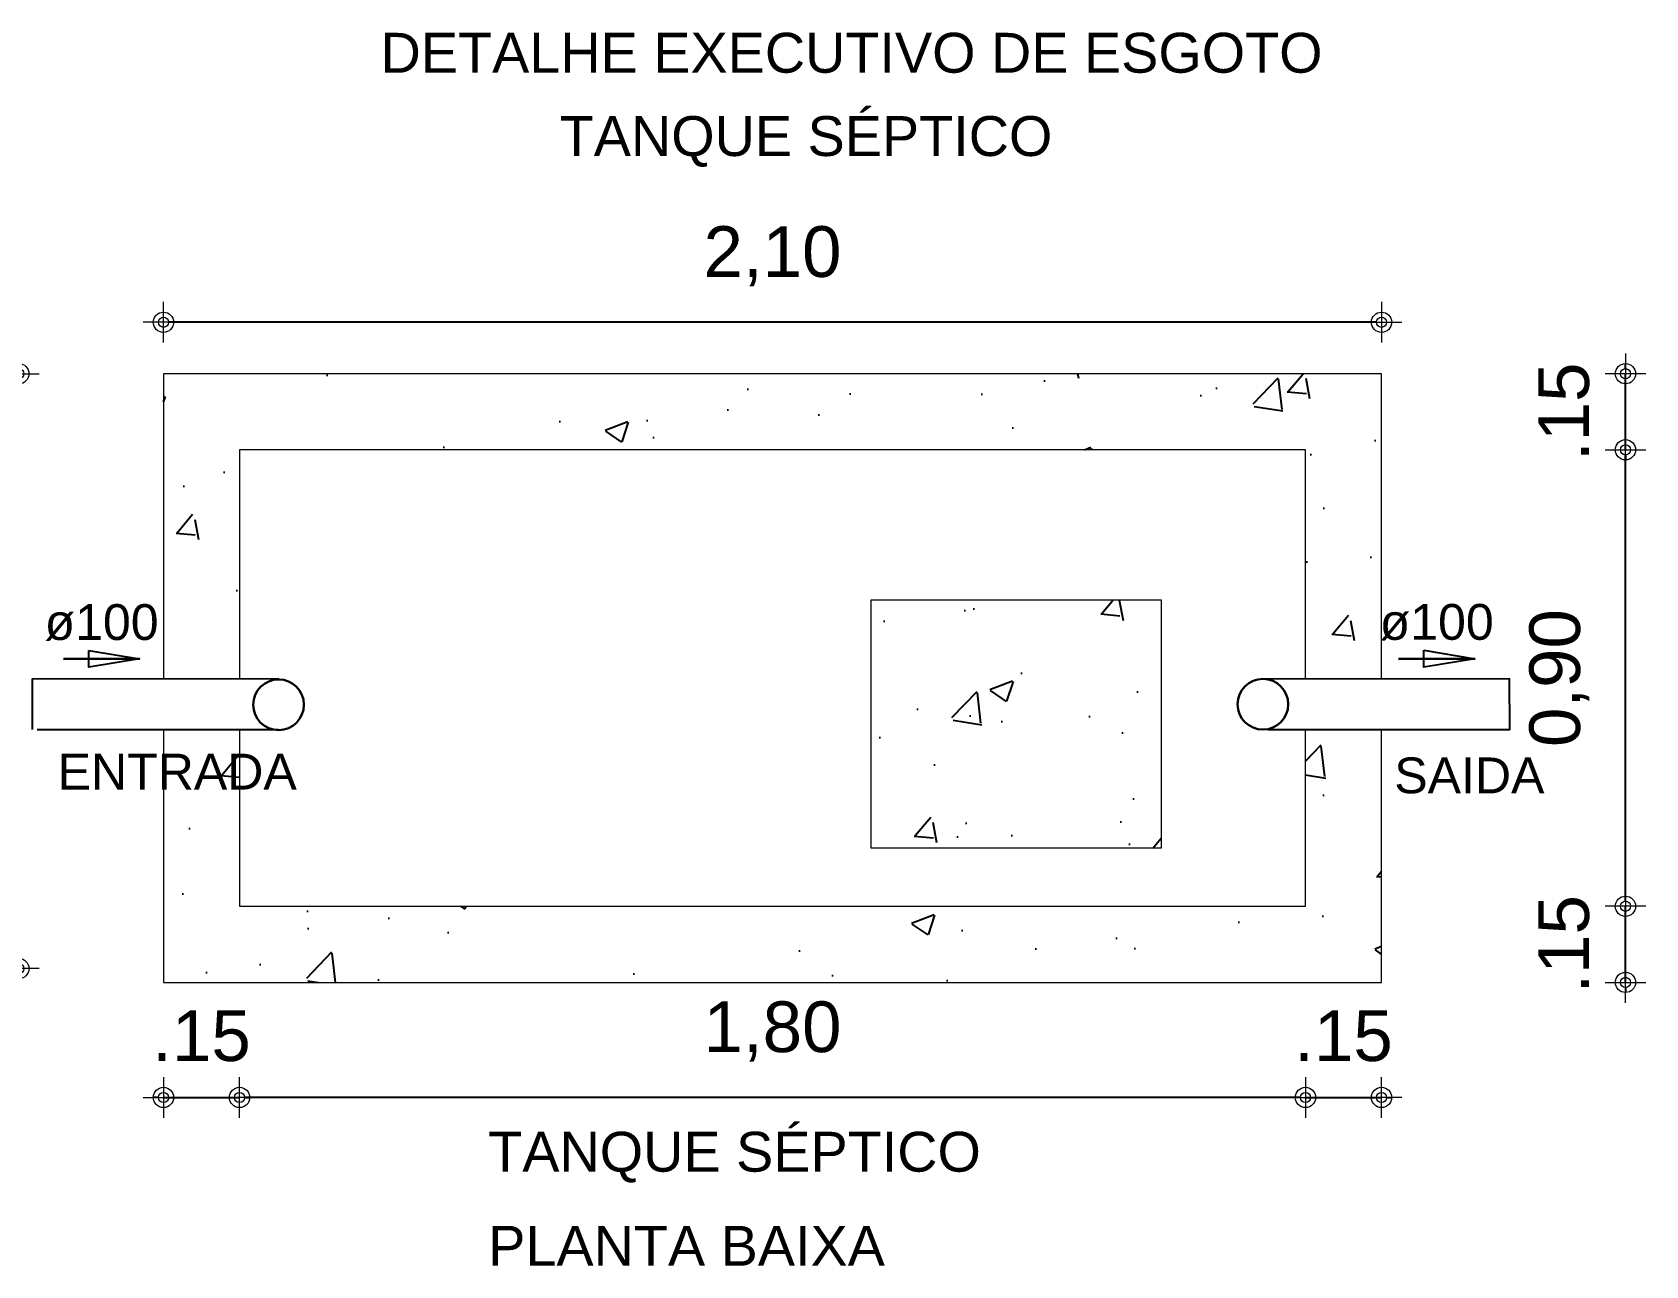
# Model space of a CAD drawing. Header units: millimetres. Extents: x -1292 to 2253, y 326 to 453.
# Drawn here: x 2055.595 to 2058.774, y 338.757 to 341.189 of the extents above; entities that cross this region are included whole.
import ezdxf

# ---------------------------------------------------------------- set-up
doc = ezdxf.new("R2010")
doc.units = ezdxf.units.MM
doc.header["$LTSCALE"] = 0.5
doc.linetypes.add('DOT2', pattern=[3.175, 0, -3.175])
for name, color, linetype in [('A-PEN-B', 5, 'Continuous'), ('A-PEN-M', 6, 'Continuous'), ('A-PEN-Y', 2, 'Continuous'), ('TUBOS_ESGOTO', 5, 'Continuous')]:
    doc.layers.add(name, color=color, linetype=linetype)
for name, color, linetype, lineweight in [('COTAS', 53, 'Continuous', 9), ('DI-Cortes', 1, 'Continuous', 30), ('DI-Detalhes', 1, 'Continuous', 30), ('DI-Eixos', 7, 'DOT2', 20), ('DI-Títulos', 3, 'Continuous', 30)]:
    doc.layers.add(name, color=color, linetype=linetype, lineweight=lineweight)
doc.styles.add('ARIAL', font='arial.ttf', dxfattribs={"height": 2})
doc.styles.add('CARIMBO_DADOS', font='arial.ttf', dxfattribs={"height": 0.1})
doc.dimstyles.new('COTAS_EXTERNAS', dxfattribs={"dimtxt": 0.1, "dimasz": 0.01, "dimexe": 0, "dimexo": 0, "dimgap": 0.07, "dimtad": 1, "dimzin": 5, "dimdsep": 46, "dimtxsty": 'CARIMBO_DADOS', "dimblk1": 'CIRCULOS', "dimblk2": 'CIRCULOS', "dimsah": 1, "dimcen": 0, "dimse1": 1, "dimse2": 1, "dimclrd": 8, "dimclre": 8, "dimclrt": 230, "dimadec": 0, "dimazin": 0, "dimtfac": 100, "dimtix": 1, "dimtmove": 2, "dimatfit": 3, "dimldrblk": 'CIRCULOS', "dimfxl": 1, "dimtolj": 1, "dimtzin": 5, "dimarcsym": 0})
doc.dimstyles.get("Standard").update_dxf_attribs({"dimtxt": 0.18, "dimasz": 0.18, "dimexe": 0.18, "dimexo": 0.0625, "dimgap": 0.09, "dimtad": 0, "dimtih": 1, "dimtoh": 1, "dimdec": 4, "dimzin": 0, "dimdsep": 46, "dimtxsty": 'Standard', "dimcen": 0.09, "dimadec": 0, "dimazin": 0, "dimtfac": 1, "dimtdec": 4, "dimtofl": 0, "dimtmove": 0, "dimatfit": 3, "dimfxl": 1, "dimtolj": 1, "dimtzin": 0, "dimarcsym": 0})

msp = doc.modelspace()

# ---------------------------------------------------------------- texts
at = {"layer": 'DI-Cortes', "color": 7, "linetype": 'Continuous', "char_height": 0.0706, "width": 0.33888, "attachment_point": 8, "rotation": 0.0008, "line_spacing_factor": 0.798, "style": 'ARIAL'}
for insert in [(2055.7311, 339.9888), (2058.3616, 339.9891)]:
    msp.add_mtext('ø100', dxfattribs=dict(at, insert=insert))
at = {"layer": 'DI-Cortes', "color": 7, "linetype": 'Continuous', "char_height": 0.0706, "width": 0.33888, "attachment_point": 8, "line_spacing_factor": 0.798, "style": 'ARIAL'}
for s, insert in [('ENTRADA', (2055.8801, 339.6958)), ('SAI{\\fArial|b0|i0|c238|p34;DA}', (2058.426, 339.6874))]:
    msp.add_mtext(s, dxfattribs=dict(at, insert=insert))
at = {"layer": 'DI-Títulos', "style": 'ARIAL'}
msp.add_text('DETALHE EXECUTIVO DE ESGOTO', height=0.078655, dxfattribs=at).set_placement((2056.2808, 341.109))
at = {"layer": 'DI-Títulos', "char_height": 0.078655, "width": 1.835251, "attachment_point": 7, "line_spacing_factor": 0.798, "style": 'ARIAL'}
for s, insert in [('TANQUE SÉPTICO', (2056.6337, 340.9232)), ('TANQUE SÉPTICO', (2056.4929, 338.9208)), ('PLANTA BAIXA', (2056.4929, 338.7569))]:
    msp.add_mtext(s, dxfattribs=dict(at, insert=insert))

# ---------------------------------------------------------------- blocks, each defined once
blk = doc.blocks.new('CIRCULOS')
at = {"layer": 'COTAS'}
for p, q in [((0, 4), (0, -4)), ((-4, 0), (4, 0))]:
    blk.add_line(p, q, dxfattribs=at)
for radius in [2, 1]:
    blk.add_circle((0, 0), radius, dxfattribs=at)
blk = doc.blocks.new('*D110')
at = {"layer": 'A-PEN-B', "color": 8, "lineweight": -2}
for p, q in [((2055.843, 339.0887), (2055.833, 339.0887)), ((2055.853, 339.0887), (2056.003, 339.0887)), ((2056.013, 339.0887), (2056.023, 339.0887))]:
    blk.add_line(p, q, dxfattribs=at)
at = {"layer": 'Defpoints', "color": 0}
for p in [(2055.853, 339.4797), (2056.003, 339.4797), (2056.003, 339.0887)]:
    blk.add_point(p, dxfattribs=at)
at = {"layer": 'A-PEN-B', "color": 8, "lineweight": -2, "xscale": 0.01, "yscale": 0.01, "zscale": 0.01}
blk.add_blockref('CIRCULOS', (2055.853, 339.0887), dxfattribs=at)
at = {"layer": 'A-PEN-B', "color": 8, "lineweight": -2, "xscale": 0.01, "yscale": 0.01, "zscale": 0.01, "rotation": 180}
blk.add_blockref('CIRCULOS', (2056.003, 339.0887), dxfattribs=at)
at = {"layer": 'A-PEN-B', "color": 230, "insert": (2055.928, 339.2098), "char_height": 0.1, "attachment_point": 5, "style": 'CARIMBO_DADOS'}
blk.add_mtext('\\A1;.15', dxfattribs=at)
blk = doc.blocks.new('*D111')
at = {"layer": 'A-PEN-B', "color": 8, "lineweight": -2}
for p, q in [((2058.093, 339.0887), (2058.083, 339.0887)), ((2058.103, 339.0887), (2058.253, 339.0887)), ((2058.263, 339.0887), (2058.273, 339.0887))]:
    blk.add_line(p, q, dxfattribs=at)
at = {"layer": 'Defpoints', "color": 0}
for p in [(2058.103, 339.4656), (2058.253, 339.4772), (2058.253, 339.0887)]:
    blk.add_point(p, dxfattribs=at)
at = {"layer": 'A-PEN-B', "color": 8, "lineweight": -2, "xscale": 0.01, "yscale": 0.01, "zscale": 0.01}
blk.add_blockref('CIRCULOS', (2058.103, 339.0887), dxfattribs=at)
at = {"layer": 'A-PEN-B', "color": 8, "lineweight": -2, "xscale": 0.01, "yscale": 0.01, "zscale": 0.01, "rotation": 180}
blk.add_blockref('CIRCULOS', (2058.253, 339.0887), dxfattribs=at)
at = {"layer": 'A-PEN-B', "color": 230, "insert": (2058.178, 339.2098), "char_height": 0.1, "attachment_point": 5, "style": 'CARIMBO_DADOS'}
blk.add_mtext('\\A1;.15', dxfattribs=at)
blk = doc.blocks.new('*D95')
at = {"layer": 'A-PEN-B', "color": 8, "lineweight": -2}
for p, q in [((2058.7335, 339.4756), (2058.7335, 339.4856)), ((2058.7335, 339.3156), (2058.7335, 339.4656)), ((2058.7335, 339.3056), (2058.7335, 339.2956))]:
    blk.add_line(p, q, dxfattribs=at)
at = {"layer": 'Defpoints', "color": 0}
for p in [(2057.9938, 339.4656), (2058.7335, 339.4656), (2057.9938, 339.3156)]:
    blk.add_point(p, dxfattribs=at)
at = {"layer": 'A-PEN-B', "color": 8, "lineweight": -2, "xscale": 0.01, "yscale": 0.01, "zscale": 0.01}
for p, rotation in [((2058.7335, 339.4656), 270), ((2058.7335, 339.3156), 90)]:
    blk.add_blockref('CIRCULOS', p, dxfattribs=dict(at, rotation=rotation))
at = {"layer": 'A-PEN-B', "color": 230, "insert": (2058.6124, 339.3906), "char_height": 0.1, "attachment_point": 5, "rotation": 90, "style": 'CARIMBO_DADOS'}
blk.add_mtext('\\A1;.15', dxfattribs=at)
blk = doc.blocks.new('*D112')
at = {"layer": 'A-PEN-B', "color": 8, "lineweight": -2}
for p, q in [((2058.7335, 340.5256), (2058.7335, 340.5356)), ((2058.7335, 340.3656), (2058.7335, 340.5156)), ((2058.7335, 340.3556), (2058.7335, 340.3456))]:
    blk.add_line(p, q, dxfattribs=at)
at = {"layer": 'Defpoints', "color": 0}
for p in [(2058.0426, 340.5156), (2058.7335, 340.5156), (2058.103, 340.3656)]:
    blk.add_point(p, dxfattribs=at)
at = {"layer": 'A-PEN-B', "color": 8, "lineweight": -2, "xscale": 0.01, "yscale": 0.01, "zscale": 0.01}
for p, rotation in [((2058.7335, 340.5156), 270), ((2058.7335, 340.3656), 90)]:
    blk.add_blockref('CIRCULOS', p, dxfattribs=dict(at, rotation=rotation))
at = {"layer": 'A-PEN-B', "color": 230, "insert": (2058.6124, 340.4406), "char_height": 0.1, "attachment_point": 5, "rotation": 90, "style": 'CARIMBO_DADOS'}
blk.add_mtext('\\A1;.15', dxfattribs=at)
blk = doc.blocks.new('*D99')
at = {"layer": 'A-PEN-Y', "color": 8, "lineweight": -2}
blk.add_line((2058.093, 339.0887), (2056.013, 339.0887), dxfattribs=at)
at = {"layer": 'Defpoints', "color": 0}
for p in [(2056.003, 339.4656), (2058.103, 339.4656), (2056.003, 339.0887)]:
    blk.add_point(p, dxfattribs=at)
at = {"layer": 'A-PEN-Y', "color": 8, "lineweight": -2, "xscale": 0.01, "yscale": 0.01, "zscale": 0.01, "rotation": 180}
blk.add_blockref('CIRCULOS', (2056.003, 339.0887), dxfattribs=at)
at = {"layer": 'A-PEN-Y', "color": 8, "lineweight": -2, "xscale": 0.01, "yscale": 0.01, "zscale": 0.01}
blk.add_blockref('CIRCULOS', (2058.103, 339.0887), dxfattribs=at)
at = {"layer": 'A-PEN-Y', "color": 230, "insert": (2057.053, 339.2188), "char_height": 0.1, "attachment_point": 5, "style": 'CARIMBO_DADOS'}
blk.add_mtext('\\A1;1,80', dxfattribs=at)
blk = doc.blocks.new('*D97')
at = {"layer": 'A-PEN-Y', "color": 8, "lineweight": -2}
blk.add_line((2058.243, 340.617), (2055.863, 340.617), dxfattribs=at)
at = {"layer": 'Defpoints', "color": 0}
for p in [(2055.853, 340.617), (2055.853, 340.3656), (2058.253, 340.3656)]:
    blk.add_point(p, dxfattribs=at)
at = {"layer": 'A-PEN-Y', "color": 8, "lineweight": -2, "xscale": 0.01, "yscale": 0.01, "zscale": 0.01, "rotation": 180}
blk.add_blockref('CIRCULOS', (2055.853, 340.617), dxfattribs=at)
at = {"layer": 'A-PEN-Y', "color": 8, "lineweight": -2, "xscale": 0.01, "yscale": 0.01, "zscale": 0.01}
blk.add_blockref('CIRCULOS', (2058.253, 340.617), dxfattribs=at)
at = {"layer": 'A-PEN-Y', "color": 230, "insert": (2057.053, 340.7471), "char_height": 0.1, "attachment_point": 5, "style": 'CARIMBO_DADOS'}
blk.add_mtext('\\A1;2,10', dxfattribs=at)
blk = doc.blocks.new('*D96')
at = {"layer": 'A-PEN-B', "color": 8, "lineweight": -2}
blk.add_line((2058.7335, 339.4756), (2058.7335, 340.3556), dxfattribs=at)
at = {"layer": 'Defpoints', "color": 0}
for p in [(2058.103, 340.3656), (2058.7335, 340.3656), (-1171.3961, 339.4656)]:
    blk.add_point(p, dxfattribs=at)
at = {"layer": 'A-PEN-B', "color": 8, "lineweight": -2, "xscale": 0.01, "yscale": 0.01, "zscale": 0.01}
for p, rotation in [((2058.7335, 340.3656), 90), ((2058.7335, 339.4656), 270)]:
    blk.add_blockref('CIRCULOS', p, dxfattribs=dict(at, rotation=rotation))
at = {"layer": 'A-PEN-B', "color": 230, "insert": (2058.6034, 339.9156), "char_height": 0.1, "attachment_point": 5, "rotation": 90, "style": 'CARIMBO_DADOS'}
blk.add_mtext('\\A1;0,90', dxfattribs=at)
blk = doc.blocks.new('*D98')
at = {"layer": 'A-PEN-B', "color": 8, "lineweight": -2}
for p, q in [((2055.568, 340.5056), (2055.568, 339.9877)), ((2055.568, 339.3527), (2055.568, 339.5977))]:
    blk.add_line(p, q, dxfattribs=at)
at = {"layer": 'Defpoints', "color": 0}
for p in [(2055.568, 340.5156), (2055.853, 340.5156), (-1174.4858, 339.3427)]:
    blk.add_point(p, dxfattribs=at)
at = {"layer": 'A-PEN-B', "color": 8, "lineweight": -2, "xscale": 0.01, "yscale": 0.01, "zscale": 0.01}
for p, rotation in [((2055.568, 340.5156), 90), ((2055.568, 339.3427), 270)]:
    blk.add_blockref('CIRCULOS', p, dxfattribs=dict(at, rotation=rotation))
at = {"layer": 'A-PEN-B', "color": 230, "insert": (2055.5137, 339.7927), "char_height": 0.1, "attachment_point": 5, "rotation": 90, "style": 'CARIMBO_DADOS'}
blk.add_mtext('\\A1;1,20', dxfattribs=at)

# ---------------------------------------------------------------- dimensions: what is measured, and where the dimension line sits
at = {"layer": 'A-PEN-B'}
for base, p1, p2, text, picture, middle in [((2055.568, 340.5156), (-1174.4858, 339.3427), (2055.853, 340.5156), '1,20', '*D98', (2055.5137, 339.7927)), ((2058.7335, 340.3656), (-1171.3961, 339.4656), (2058.103, 340.3656), '0,90', '*D96', (2058.6034, 339.9156))]:
    dim = msp.add_linear_dim(base=base, p1=p1, p2=p2, angle=90, text=text, dimstyle='COTAS_EXTERNAS', override={"dimfxlon": 1}, dxfattribs=at)
    dim.commit()
    dim.dimension.update_dxf_attribs({"geometry": picture, "text_midpoint": middle, "dimtype": 160})
for base, p1, p2, picture, middle in [((2058.7335, 340.5156), (2058.103, 340.3656), (2058.0426, 340.5156), '*D112', (2058.6124, 340.4406)), ((2058.7335, 339.4656), (2057.9938, 339.3156), (2057.9938, 339.4656), '*D95', (2058.6124, 339.3906))]:
    dim = msp.add_linear_dim(base=base, p1=p1, p2=p2, angle=90, dimstyle='COTAS_EXTERNAS', override={"dimfxlon": 1}, dxfattribs=at)
    dim.commit()
    dim.dimension.update_dxf_attribs({"geometry": picture, "text_midpoint": middle})
for base, p1, p2, picture, middle in [((2056.003, 339.0887), (2055.853, 339.4797), (2056.003, 339.4797), '*D110', (2055.928, 339.2098)), ((2058.253, 339.0887), (2058.103, 339.4656), (2058.253, 339.4772), '*D111', (2058.178, 339.2098))]:
    dim = msp.add_linear_dim(base=base, p1=p1, p2=p2, dimstyle='COTAS_EXTERNAS', override={"dimfxlon": 1}, dxfattribs=at)
    dim.commit()
    dim.dimension.update_dxf_attribs({"geometry": picture, "text_midpoint": middle})
at = {"layer": 'A-PEN-Y'}
for base, p1, p2, text, picture, middle in [((2055.853, 340.617), (2058.253, 340.3656), (2055.853, 340.3656), '2,10', '*D97', (2057.053, 340.7471)), ((2056.003, 339.0887), (2058.103, 339.4656), (2056.003, 339.4656), '1,80', '*D99', (2057.053, 339.2188))]:
    dim = msp.add_linear_dim(base=base, p1=p1, p2=p2, text=text, dimstyle='COTAS_EXTERNAS', dxfattribs=at)
    dim.commit()
    dim.dimension.update_dxf_attribs({"geometry": picture, "text_midpoint": middle})

# ---------------------------------------------------------------- hatches: boundary and pattern name
at = {"layer": 'A-PEN-M'}
h = msp.add_hatch(dxfattribs=at)
h.set_pattern_fill('AR-CONC', color=256, scale=0.0025, style=0)
h.set_pattern_definition([(50, (515.64643, -679.67232), (0.45546167, -0.039847714), [0.047625, -0.523875]), (355, (515.64643, -679.6723), (-0.08810706, 0.47764161), [0.0381, -0.4191]), (100.451, (515.6844, -679.67564), (0.36735625, 0.43779172), [0.040475, -0.445225]), (46.1842, (515.64643, -679.5453), (0.6776976, -0.10510582), [0.0714375, -0.7858125]), (96.6356, (515.7029, -679.5541), (0.59351059, 0.6185639), [0.0607125, -0.6678375]), (351.184, (515.6464, -679.5453), (0.59351151, 0.6185628), [0.05715, -0.62865]), (21, (515.70993, -679.57707), (0.3790372, -0.2556638), [0.047625, -0.523875]), (326, (515.70993, -679.57707), (0.15450507, 0.46046992), [0.0381, -0.4191]), (71.4514, (515.7415, -679.59838), (0.53354123, 0.20480714), [0.040475, -0.445225]), (37.5, (515.64643, -679.67232), (0.007721508, 0.211387597), [0, -0.41402, 0, -0.42545, 0, -0.4206875]), (7.5, (515.64643, -679.67232), (0.167049156, 0.250451437), [0, -0.24257, 0, -0.404495, 0, -0.1603375]), (327.5, (515.50483, -679.67232), (0.338976488, -0.01432186), [0, -0.15875, 0, -0.4953, 0, -0.657225]), (317.5, (515.44133, -679.67232), (0.370322953, 0.063566228), [0, -0.206375, 0, -0.32893, 0, -0.466725])])
h.paths.add_polyline_path([(2058.103, 340.3656), (2058.103, 339.9135), (2058.253, 339.9136), (2058.253, 340.5156), (2055.853, 340.5156), (2055.853, 339.9137), (2056.003, 339.9138), (2056.003, 340.3656)])
h.paths.add_polyline_path([(2056.003, 339.8139), (2055.853, 339.8139), (2055.853, 339.3156), (2058.253, 339.3156), (2058.253, 339.8139), (2058.103, 339.8139), (2058.103, 339.4656), (2056.003, 339.4656)])
h.paths.add_polyline_path([(2057.8189, 340.0698), (2057.2472, 340.0698), (2057.2472, 339.5804), (2057.8189, 339.5804)])
h.paths.add_polyline_path([(2055.6307, 339.784), (2056.1295, 339.784), (2056.1295, 339.6781), (2055.6307, 339.6781)], flags=9)

# ---------------------------------------------------------------- linework, layer by layer
at = {"layer": 'DI-Detalhes', "linetype": 'Continuous'}
for p, q in [((2055.6561, 339.9535), (2055.8061, 339.9535)), ((2058.2866, 339.9538), (2058.4366, 339.9538))]:
    msp.add_line(p, q, dxfattribs=at)
at = {"layer": 'DI-Detalhes', "color": 5, "linetype": 'Continuous'}
for centre in [(2056.0798, 339.8629), (2058.0192, 339.8639)]:
    msp.add_circle(centre, 0.05, dxfattribs=at)
at = {"layer": 'DI-Eixos', "color": 6, "linetype": 'Continuous'}
for points in [[(2058.253, 339.9136), (2058.253, 340.5156), (2055.853, 340.5156), (2055.853, 339.9137)], [(2058.103, 339.9135), (2058.103, 340.3656), (2056.003, 340.3656), (2056.003, 339.9138)], [(2055.853, 339.8139), (2055.853, 339.3156), (2058.253, 339.3156), (2058.253, 339.8139)], [(2056.003, 339.8139), (2056.003, 339.4656), (2058.103, 339.4656), (2058.103, 339.8139)]]:
    msp.add_lwpolyline(points, dxfattribs=at)
msp.add_lwpolyline([(2057.2472, 340.0698), (2057.8189, 340.0698), (2057.8189, 339.5804), (2057.2472, 339.5804)], close=True, dxfattribs=at)
at = {"layer": 'TUBOS_ESGOTO', "linetype": 'Continuous'}
for points in [[(2056.0797, 339.9129), (2056.0797, 339.9139), (2055.5945, 339.9134), (2055.5945, 339.8139)], [(2058.0296, 339.8139), (2058.5055, 339.8139), (2058.5054, 339.9139), (2058.0202, 339.9134)], [(2055.6039, 339.8139), (2056.0798, 339.8139)]]:
    msp.add_lwpolyline(points, dxfattribs=at)

msp.set_redraw_order([(e.dxf.handle, doc.entitydb.next_handle()) for e in msp.query("TEXT MTEXT ATTDEF DIMENSION ARC_DIMENSION")])  # texts and dimensions are drawn at this point

# ---------------------------------------------------------------- leaders
at = {"layer": 'DI-Cortes', "color": 7, "linetype": 'Continuous'}
for points in [[(2055.8061, 339.9535), (2055.6561, 339.9535)], [(2058.4366, 339.9538), (2058.2866, 339.9538)]]:
    msp.add_leader(points, dimstyle='Standard', override={"dimasz": 0.1, "dimldrblk": 'CLOSED'}, dxfattribs=at)

doc.saveas('drawing.dxf')
